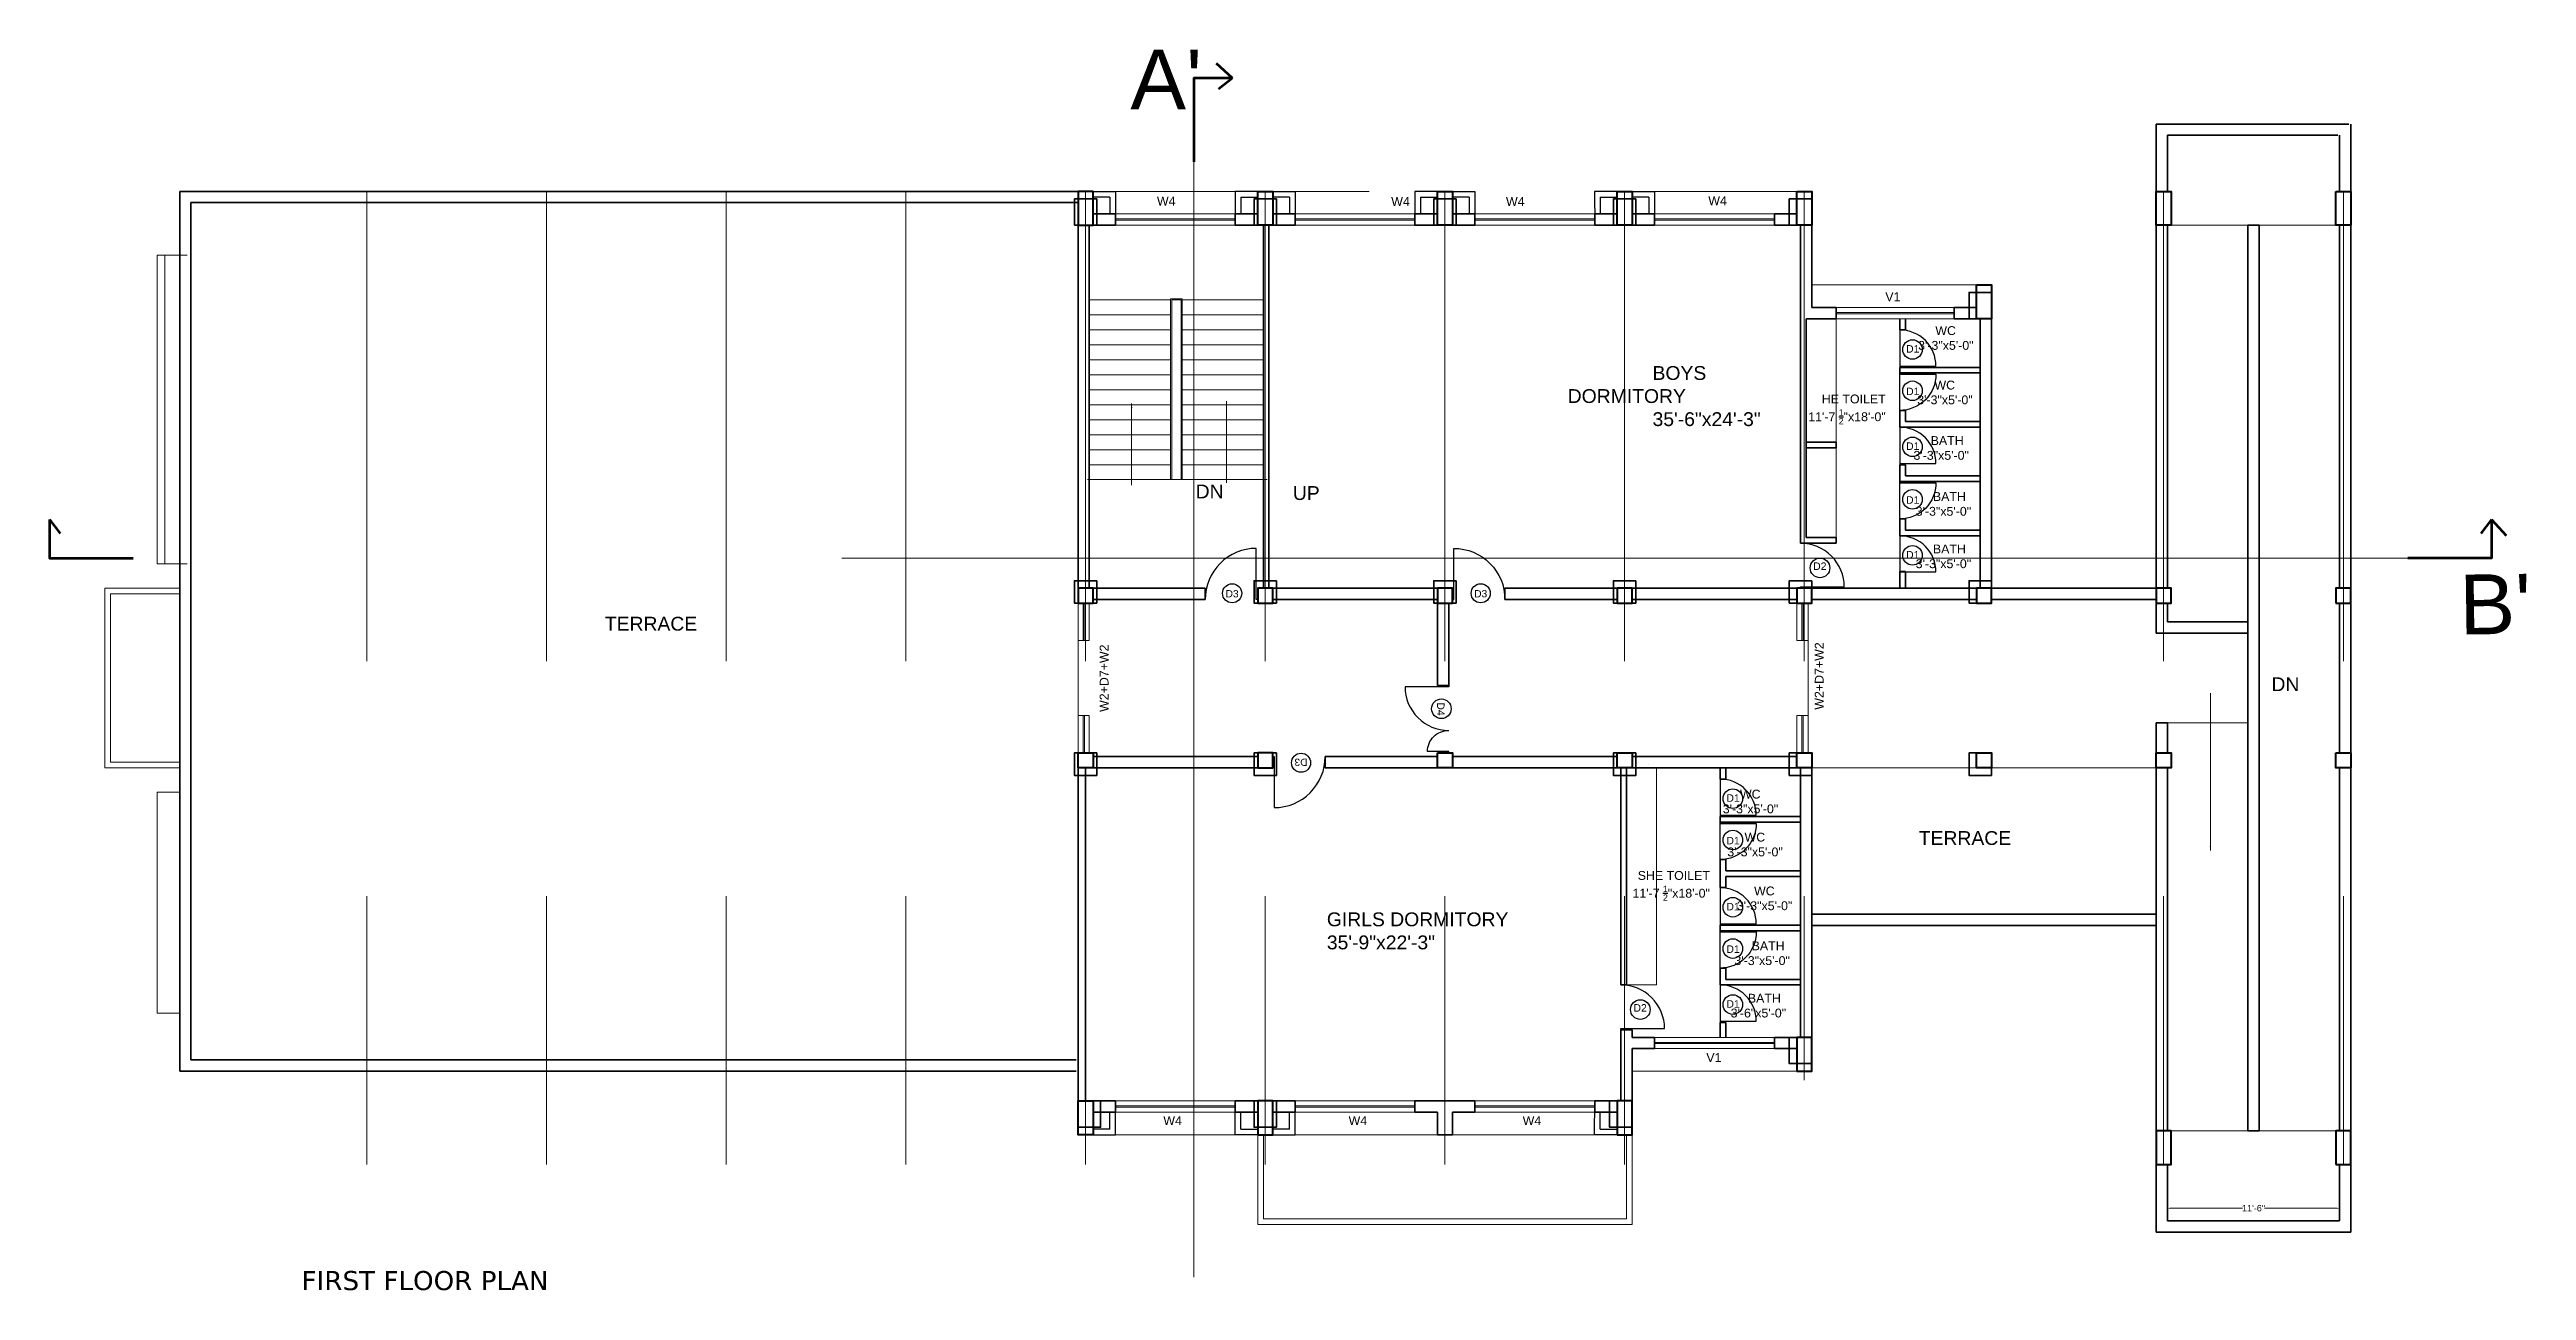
# Model space of a CAD drawing. Header units: feet. Extents: x 15113 to 123217, y -97269 to -8247.
# Drawn here: x 27893 to 29878, y -44421 to -43426 of the extents above; entities that cross this region are included whole.
import ezdxf

# ---------------------------------------------------------------- set-up
doc = ezdxf.new("R2010")
doc.units = ezdxf.units.FT
doc.header["$LTSCALE"] = 50.2
doc.header["$MEASUREMENT"] = 0
doc.header["$PDMODE"] = 3
doc.linetypes.add('1', pattern=[0])
doc.linetypes.add('DASHED', pattern=[0.75, 0.5, -0.25])
doc.layers.get('0').update_dxf_attribs({"lineweight": 35})
for name, color, linetype in [('C-ANNO-TABL-PATT', 7, 'Continuous'), ('drg seal txt', 7, 'Continuous'), ('Text', 164, 'Continuous'), ('Work', 250, 'Continuous')]:
    doc.layers.add(name, color=color, linetype=linetype)
for name, color, linetype, lineweight in [('column', 6, 'Continuous', 40), ('door', 42, 'Continuous', 25), ('Str Column', 50, 'Continuous', 35), ('WALL', 1, '1', 30)]:
    doc.layers.add(name, color=color, linetype=linetype, lineweight=lineweight)
doc.styles.add('5.2 INCH', font='arial.ttf', dxfattribs={"height": 5.2})
doc.styles.add('7.1 INCH', font='arial.ttf', dxfattribs={"height": 7.1})
doc.styles.get("Standard").update_dxf_attribs({"font": 'arial.ttf'})
doc.dimstyles.new('2.2 INCH', dxfattribs={"dimscale": 0, "dimtxt": 5.2, "dimasz": 3.1, "dimexe": 0.18, "dimexo": 1.063, "dimgap": 0.09, "dimtad": 0, "dimdec": 0, "dimzin": 0, "dimdsep": 46, "dimlunit": 4, "dimtxsty": '5.2 INCH', "dimcen": 0, "dimclrd": 230, "dimclre": 230, "dimclrt": 164, "dimadec": 0, "dimazin": 0, "dimtfac": 1, "dimtdec": 0, "dimtofl": 0, "dimtmove": 0, "dimatfit": 3, "dimfxl": 0.5, "dimtolj": 1, "dimtzin": 0, "dimlwd": 15, "dimlwe": 15, "dimarcsym": 0})
doc.dimstyles.new('7.1INCH', dxfattribs={"dimtxt": 7.1, "dimasz": 3.5, "dimexe": 0, "dimexo": 0.2, "dimtad": 0, "dimlunit": 3, "dimtxsty": '7.1 INCH', "dimblk": 'ARCHTICK', "dimcen": 2.5, "dimclrd": 230, "dimclre": 230, "dimclrt": 164, "dimadec": 0, "dimazin": 0, "dimtfac": 1, "dimtmove": 0, "dimatfit": 3, "dimfxl": 1, "dimlwd": 9, "dimlwe": 18, "dimarcsym": 0})

msp = doc.modelspace()

# ---------------------------------------------------------------- texts
at = {"layer": 'drg seal txt', "insert": (28088.69123, -44405.43512), "char_height": 15.2852164, "width": 2687.8083334, "attachment_point": 1}
msp.add_mtext('{\\fVerdana|b0|i0|c0|p34; FIRST FLOOR PLAN}', dxfattribs=at)
at = {"layer": 'Text', "style": '7.1 INCH'}
for s, insert, char_height, width, attachment_point in [('W4', (28780.91832, -43544.37296), 7.1, 10.7407754, 1), ('W4', (28968.64278, -43544.74227), 7.1, 10.7407754, 1), ('W4', (29060.64278, -43544.74227), 7.1, 10.7407754, 1), ('W4', (29222.77797, -43544.12615), 7.1, 10.7407754, 1), ('V1', (29376.75734, -43621.02786), 7.1, 10.7407754, 3), ('\\pi34.17;WC\\P\\pi20.38;3\'-3"x5\'-0"', (29370.54307, -43648.17991), 7.1, 84.346636, 1), ('\\pi67.98;{\\fArial|b0|i0|c186|p34;BOYS DORMITORY\\P\\pi64.04;}35{\\fArial|b0|i0|c186|p34;\'-6"x24\'-}3{\\fArial|b0|i0|c186|p34;"}', (29110.1007, -43680.14356), 11.09375, 4.0272666, 1), ('\\A1;\\pi22.42;{\\fArial|b0|i0|c186|p34;HE TOILET\\P\\pi20.97;}11{\\fArial|b0|i0|c186|p34;\'-}7 {\\H0.7x;\\S1/2;}"{\\fArial|b0|i0|c186|p34;x}18{\\fArial|b0|i0|c186|p34;\'-}0{\\fArial|b0|i0|c186|p34;"}', (29364.96409, -43702.96355), 7.1, 102.0741135, 3), ('\\pi34.17;WC\\P\\pi20.38;3\'-3"x5\'-0"', (29369.83243, -43691.83179), 7.1, 84.346636, 1), ('\\pi34.17;BATH\\P\\pi20.38;3\'-3"x5\'-0"', (29366.81407, -43736.32457), 7.1, 84.346636, 1), ('\\pi64.04;DN', (28747.88043, -43775.09439), 11.09375, 4.0272666, 1), ('\\pi64.04;UP', (28825.77027, -43776.38328), 11.09375, 4.0272666, 1), ('\\pi34.17;BATH\\P\\pi20.38;3\'-3"x5\'-0"', (29368.58952, -43781.17212), 7.1, 84.346636, 1), ('\\pi34.17;BATH\\P\\pi20.38;3\'-3"x5\'-0"', (29368.58952, -43823.17212), 7.1, 84.346636, 1), ('\\pi64.04;TERRACE', (28274.36843, -43881.08402), 11.09375, 205.842106, 1), ('\\pi64.04;DN', (29610.05006, -43929.58884), 11.09375, 4.0272666, 1), ('\\pi34.17;WC\\P\\pi20.38;3\'-3"x5\'-0"', (29213.97031, -44019.6543), 7.1, 84.346636, 1), ('\\pi34.17;WC\\P\\pi20.38;3\'-3"x5\'-0"', (29217.62651, -44054.1543), 7.1, 84.346636, 1), ('\\pi64.04;TERRACE', (29327.40131, -44052.86819), 11.09375, 205.842106, 1), ('\\A1;\\pi22.42;{\\fArial|b0|i0|c186|p34;SHE TOILET\\P\\pi20.97;1}1{\\fArial|b0|i0|c186|p34;\'-}7 {\\H0.7x;\\S1/2;}"{\\fArial|b0|i0|c186|p34;x}18{\\fArial|b0|i0|c186|p34;\'-}0{\\fArial|b0|i0|c186|p34;"}', (29224.06315, -44084.84293), 7.1, 102.0741135, 3), ('\\pi34.17;WC\\P\\pi20.38;3\'-3"x5\'-0"', (29225.27909, -44097.27319), 7.1, 84.346636, 1), ('\\pi61.61;{\\fArial|b0|i0|c186|p34;GIRLS DORMITORY\\P}35{\\fArial|b0|i0|c186|p34;\'-}9{\\fArial|b0|i0|c186|p34;"x2}2{\\fArial|b0|i0|c186|p34;\'-}3{\\fArial|b0|i0|c186|p34;"}', (28855.45337, -44118.01915), 11.09375, 205.842106, 1), ('\\pi34.17;BATH\\P\\pi20.38;3\'-3"x5\'-0"', (29223.33622, -44141.2753), 7.1, 84.346636, 1), ('\\pi34.17;BATH\\P\\pi20.38;3\'-6"x5\'-0"', (29220.28454, -44183.2753), 7.1, 84.346636, 1), ('V1', (29233.30979, -44230.82399), 7.1, 10.7407754, 3), ('W4', (28800.89822, -44281.3574), 7.1, 10.7407754, 3), ('W4', (28934.50339, -44281.3574), 7.1, 10.7407754, 1), ('W4', (29088.89822, -44281.3574), 7.1, 10.7407754, 3)]:
    msp.add_mtext(s, dxfattribs=dict(at, insert=insert, char_height=char_height, width=width, attachment_point=attachment_point))
at = {"layer": 'Text', "char_height": 7.1, "width": 10.7407754, "attachment_point": 3, "rotation": 90, "style": '7.1 INCH'}
for insert in [(28735.00652, -43903.3249), (29308.11713, -43901.54007)]:
    msp.add_mtext('W2+D7+W2', dxfattribs=dict(at, insert=insert))
at = {"layer": 'WALL', "color": 0, "ltscale": 4}
for s, width, insert, char_height, attachment_point in [(" A'", 1732.9701349, (28817.0556, -43426.4534, 0.06416), 48, 3), ('D1', 224.7697118, (29381.25344, -43663.37091, -0.06299), 6, 1), ('D1', 224.7697118, (29381.24829, -43703.46395, -0.06299), 6, 7), ('D1', 224.7697118, (29381.25344, -43741.37091, -0.06299), 6, 1), ('D1', 224.7697118, (29381.25344, -43790.46395, -0.06299), 6, 7), ('D1', 224.7697118, (29381.25344, -43828.37091, -0.06299), 6, 1), ('D2', 224.7697118, (29317.48915, -43837.5456, 0.03149), 6, 3), ('D3', 224.7697118, (28835.93819, -43859.69252, -0.03066), 5.840714, 1), ('D3', 224.7697118, (29035.16437, -43859.69252, -0.03066), 5.840714, 1), ('D1', 224.7697118, (29237.25344, -44023.37091, -0.06299), 6, 1), ('D1', 224.7697118, (29237.24829, -44063.46395, -0.06299), 6, 7), ('D1', 224.7697118, (29237.25344, -44110.37091, -0.06299), 6, 1), ('D1', 224.7697118, (29237.25344, -44150.46395, -0.06299), 6, 7), ('D2', 224.7697118, (29173.48915, -44191.5456, 0.03149), 6, 3), ('D1', 224.7697118, (29237.25344, -44188.37091, -0.06299), 6, 1)]:
    msp.add_mtext_dynamic_manual_height_columns(s, width=width, gutter_width=75, heights=[0], dxfattribs=dict(at, insert=insert, char_height=char_height, attachment_point=attachment_point))
for s, width, insert, char_height, attachment_point, rotation in [(" B'", 1732.9701349, (29805.68912, -43847.62207, 0.06416), 48, 1, 0.78520504), ('D4', 224.7697118, (29005.38372, -43949.65538, -0.03149), 6, 7, 270), ('D3', 224.7697118, (28891.16437, -44000.64234, -0.03066), 5.840714, 3, 180)]:
    msp.add_mtext_dynamic_manual_height_columns(s, width=width, gutter_width=75, heights=[0], dxfattribs=dict(at, insert=insert, char_height=char_height, attachment_point=attachment_point, rotation=rotation))

# ---------------------------------------------------------------- blocks, each defined once
blk = doc.blocks.new('_ArchTick')
at = {"color": 0, "linetype": 'ByBlock', "const_width": 0.15}
blk.add_lwpolyline([(-0.5, -0.5), (0.5, 0.5)], dxfattribs=at)
blk = doc.blocks.new('*D505')
at = {"layer": 'Defpoints', "color": 0, "transparency": 16777216}
for p in [(29590.7, -44365.2), (29728.7, -44355.1), (29728.7, -44365.2)]:
    blk.add_point(p, dxfattribs=at)
at = {"layer": 'WALL', "color": 230, "lineweight": 15, "transparency": 16777216}
for p, q in [((29590.7, -44364.1), (29590.7, -44354.9)), ((29593.8, -44355.1), (29650.9, -44355.1)), ((29725.6, -44355.1), (29668.5, -44355.1)), ((29728.7, -44364.1), (29728.7, -44354.9))]:
    blk.add_line(p, q, dxfattribs=at)
at = {"layer": 'WALL', "color": 230, "transparency": 16777216}
for points in [[(29593.8, -44354.6), (29593.8, -44355.6), (29590.7, -44355.1)], [(29725.6, -44354.6), (29725.6, -44355.6), (29728.7, -44355.1)]]:
    blk.add_solid(points, dxfattribs=at)
at = {"layer": 'WALL', "color": 164, "transparency": 16777216, "insert": (29659.7, -44355.1), "char_height": 5.2, "attachment_point": 5, "style": '5.2 INCH'}
blk.add_mtext('\\A1;11\'-6"', dxfattribs=at)

# ---------------------------------------------------------------- dimensions: what is measured, and where the dimension line sits
at = {"layer": 'WALL'}
dim = msp.add_linear_dim(base=(29728.70081, -44355.10235), p1=(29590.70081, -44365.16743), p2=(29728.70081, -44365.16743), dimstyle='2.2 INCH', override={"dimscale": 1, "dimfxl": 15, "dimfxlon": 1, "dimtfillclr": 2}, dxfattribs=at)
dim.commit()
dim.dimension.update_dxf_attribs({"geometry": '*D505', "text_midpoint": (29659.70081, -44355.10235)})

# ---------------------------------------------------------------- linework, layer by layer
at = {"color": 1}
for p, q in [((29581.70081, -43486.16743), (29581.70081, -43894.16743)), ((29581.70081, -43486.16743), (29736.20081, -43486.16743)), ((29737.70081, -43486.16743), (29737.70081, -44374.16743)), ((29590.70081, -43495.16743), (29590.70081, -43540.16743)), ((29590.70081, -43495.16743), (29727.20081, -43495.16743)), ((29728.70081, -43495.16743), (29728.70081, -43540.16743)), ((28717.70081, -43540.16743), (27997.70081, -43540.16743)), ((27997.70081, -43540.16743), (27997.70081, -44245.16743)), ((28717.70081, -43549.16743), (28006.70081, -43549.16743)), ((28006.70081, -43549.16743), (28006.70081, -44236.16743)), ((28717.70081, -43558.16743), (28717.70081, -43858.16743)), ((28726.70081, -43567.16743), (28726.70081, -43858.16743)), ((28747.70081, -43567.16743), (28726.70081, -43567.16743)), ((28747.70081, -43558.16743), (28729.70081, -43558.16743)), ((28747.70081, -43558.16743), (28747.70081, -43567.16743)), ((28861.70081, -43558.16743), (28843.70081, -43558.16743)), ((28843.70081, -43558.16743), (28843.70081, -43567.16743)), ((28861.70081, -43567.16743), (28843.70081, -43567.16743)), ((28866.20081, -43567.16743), (28866.20081, -43858.16743)), ((28870.70081, -43567.16743), (28870.70081, -43858.16743)), ((28873.70081, -43558.16743), (28891.70081, -43558.16743)), ((28873.70081, -43567.16743), (28891.70081, -43567.16743)), ((28891.70081, -43558.16743), (28891.70081, -43567.16743)), ((28987.70081, -43558.16743), (29005.70081, -43558.16743)), ((28987.70081, -43558.16743), (28987.70081, -43567.16743)), ((28987.70081, -43567.16743), (29005.70081, -43567.16743)), ((29035.70081, -43558.16743), (29017.70081, -43558.16743)), ((29035.70081, -43567.16743), (29017.70081, -43567.16743)), ((29035.70081, -43558.16743), (29035.70081, -43567.16743)), ((29149.70081, -43558.16743), (29131.70081, -43558.16743)), ((29131.70081, -43558.16743), (29131.70081, -43567.16743)), ((29149.70081, -43567.16743), (29131.70081, -43567.16743)), ((29161.70081, -43558.16743), (29179.70081, -43558.16743)), ((29161.70081, -43567.16743), (29179.70081, -43567.16743)), ((29179.70081, -43558.16743), (29179.70081, -43567.16743)), ((29275.70081, -43558.16743), (29293.70081, -43558.16743)), ((29275.70081, -43558.16743), (29275.70081, -43567.16743)), ((29275.70081, -43567.16743), (29293.70081, -43567.16743)), ((29296.70081, -43567.16743), (29296.70081, -43822.16743)), ((29305.70081, -43567.16743), (29305.70081, -43633.16743)), ((29590.70081, -43567.16743), (29590.70081, -43858.16743)), ((29655.20081, -43567.16743), (29655.20081, -44293.16743)), ((29655.20081, -43567.16743), (29664.20081, -43567.16743)), ((29663.45081, -43567.16743), (29663.45081, -43567.16743)), ((29664.20081, -43567.16743), (29664.20081, -44293.16743)), ((29728.70081, -43567.16743), (29728.70081, -43858.16743)), ((29301.20081, -43762.16743), (29301.20081, -43642.16743)), ((29325.20081, -43642.16743), (29301.20081, -43642.16743)), ((29325.20081, -43633.16743), (29305.70081, -43633.16743)), ((29325.20081, -43633.16743), (29325.20081, -43642.16743)), ((29376.20081, -43651.16743), (29376.20081, -43642.16743)), ((29380.70081, -43651.16743), (29376.20081, -43651.16743)), ((29380.70081, -43651.16743), (29380.70081, -43642.16743)), ((29437.70081, -43633.16743), (29419.70081, -43633.16743)), ((29419.70081, -43633.16743), (29419.70081, -43642.16743)), ((29419.70081, -43642.16743), (29437.70081, -43642.16743)), ((29440.70081, -43642.16743), (29440.70081, -43858.16743)), ((29449.70081, -43642.16743), (29449.70081, -43858.16743)), ((29440.70081, -43681.16743), (29376.20081, -43681.16743)), ((29376.20081, -43681.16743), (29376.20081, -43685.66743)), ((29440.70081, -43685.66743), (29376.20081, -43685.66743)), ((29440.70081, -43681.16743), (29422.70081, -43681.16743)), ((29380.70081, -43715.66743), (29376.20081, -43715.66743)), ((29376.20081, -43715.66743), (29376.20081, -43729.16743)), ((29440.70081, -43729.16743), (29376.20081, -43729.16743)), ((29380.70081, -43715.66743), (29380.70081, -43724.66743)), ((29440.70081, -43724.66743), (29380.70081, -43724.66743)), ((29301.20081, -43741.16743), (29325.20081, -43741.16743)), ((29301.20081, -43745.66743), (29325.20081, -43745.66743)), ((29325.20081, -43745.66743), (29325.20081, -43741.16743)), ((29301.20081, -43817.66743), (29301.20081, -43762.16743)), ((29376.20081, -43759.16743), (29376.20081, -43772.66743)), ((29380.70081, -43759.16743), (29376.20081, -43759.16743)), ((29376.20081, -43768.16743), (29376.20081, -43772.66743)), ((29380.70081, -43759.16743), (29380.70081, -43768.16743)), ((29440.70081, -43768.16743), (29380.70081, -43768.16743)), ((29296.70081, -43786.16743), (29296.70081, -43822.16743)), ((29440.70081, -43772.66743), (29376.20081, -43772.66743)), ((29376.20081, -43802.66743), (29376.20081, -43816.16743)), ((29380.70081, -43802.66743), (29376.20081, -43802.66743)), ((29380.70081, -43802.66743), (29380.70081, -43811.66743)), ((29301.20081, -43817.66743), (29325.20081, -43817.66743)), ((29301.20081, -43822.16743), (29325.20081, -43822.16743)), ((29325.20081, -43817.66743), (29325.20081, -43822.16743)), ((29440.70081, -43816.16743), (29376.20081, -43816.16743)), ((29440.70081, -43811.66743), (29380.70081, -43811.66743)), ((29376.20081, -43844.66743), (29376.20081, -43858.16743)), ((29380.70081, -43844.66743), (29376.20081, -43844.66743)), ((29380.70081, -43844.66743), (29380.70081, -43858.16743)), ((28819.64766, -43858.16743), (28729.70081, -43858.16743)), ((28819.64766, -43867.16743), (28729.70081, -43867.16743)), ((29005.70081, -43858.16743), (28873.70081, -43858.16743)), ((29005.70081, -43867.16743), (28873.70081, -43867.16743)), ((29059.75395, -43858.16743), (29149.70081, -43858.16743)), ((29059.75395, -43867.16743), (29149.70081, -43867.16743)), ((29293.70081, -43858.16743), (29161.70081, -43858.16743)), ((29293.70081, -43867.16743), (29161.70081, -43867.16743)), ((29305.70081, -43858.16743), (29365.70081, -43858.16743)), ((29305.70081, -43867.16743), (29437.70081, -43867.16743)), ((29376.20081, -43858.16743), (29365.70081, -43858.16743)), ((29437.70081, -43858.16743), (29376.20081, -43858.16743)), ((29449.70081, -43858.16743), (29521.70081, -43858.16743)), ((29581.70081, -43867.16743), (29449.70081, -43867.16743)), ((29581.70081, -43858.16743), (29521.70081, -43858.16743)), ((29005.70081, -43936.16743), (29005.70081, -43870.16743)), ((29014.70081, -43936.16743), (29014.70081, -43870.16743)), ((29590.70081, -43870.16743), (29590.70081, -43885.16743)), ((29590.70081, -43885.16743), (29655.20081, -43885.16743)), ((29728.70081, -43870.16743), (29728.70081, -43990.16743)), ((29581.70081, -43894.16743), (29581.70081, -43894.16743)), ((29581.70081, -43894.16743), (29590.70081, -43894.16743)), ((29590.70081, -43894.16743), (29655.20081, -43894.16743)), ((29581.70081, -43966.16743), (29581.70081, -44374.16743)), ((29581.70081, -43966.16743), (29590.70081, -43966.16743)), ((29590.70081, -43966.16743), (29590.70081, -43990.16743)), ((28717.70081, -44002.16743), (28717.70081, -44269.16743)), ((28723.70081, -44002.16743), (28723.70081, -44269.16743)), ((28729.70081, -43993.16743), (28861.70081, -43993.16743)), ((28729.70081, -44002.16743), (28863.20081, -44002.16743)), ((28870.70081, -44002.16743), (28864.70081, -44002.16743)), ((28870.70081, -44002.16743), (28864.70081, -44002.16743)), ((29005.70081, -43993.16743), (28915.70081, -43993.16743)), ((29005.70081, -44002.16743), (28915.70081, -44002.16743)), ((29017.70081, -43993.16743), (29149.70081, -43993.16743)), ((29017.70081, -44002.16743), (29151.20081, -44002.16743)), ((29152.70081, -44176.16743), (29152.70081, -44002.16743)), ((29157.20081, -44176.16743), (29157.20081, -44002.16743)), ((29293.70081, -43993.16743), (29161.70081, -43993.16743)), ((29293.70081, -44002.16743), (29161.70081, -44002.16743)), ((29293.70081, -43993.16743), (29220.20081, -43993.16743)), ((29293.70081, -44002.16743), (29224.70081, -44002.16743)), ((29232.20081, -44002.16743), (29232.20081, -44011.16743)), ((29236.70081, -44002.16743), (29236.70081, -44011.16743)), ((29296.70081, -44002.16743), (29296.70081, -44075.66743)), ((29296.70081, -44002.16743), (29296.70081, -44075.66743)), ((29296.70081, -44002.16743), (29296.70081, -44075.66743)), ((29296.70081, -44002.16743), (29296.70081, -44075.66743)), ((29296.70081, -44002.16743), (29296.70081, -44075.66743)), ((29296.70081, -44002.16743), (29296.70081, -44075.66743)), ((29296.70081, -44002.16743), (29296.70081, -44075.66743)), ((29296.70081, -44002.16743), (29296.70081, -44075.66743)), ((29305.70081, -44002.16743), (29305.70081, -44218.16743)), ((29590.70081, -44002.16743), (29590.70081, -44293.16743)), ((29728.70081, -44002.16743), (29728.70081, -44293.16743)), ((29236.70081, -44011.16743), (29232.20081, -44011.16743)), ((29232.20081, -44041.16743), (29232.20081, -44045.66743)), ((29296.70081, -44041.16743), (29232.20081, -44041.16743)), ((29296.70081, -44045.66743), (29232.20081, -44045.66743)), ((29232.20081, -44075.66743), (29232.20081, -44098.16743)), ((29236.70081, -44075.66743), (29232.20081, -44075.66743)), ((29236.70081, -44075.66743), (29236.70081, -44084.66743)), ((29296.70081, -44084.66743), (29236.70081, -44084.66743)), ((29296.70081, -44075.66743), (29296.70081, -44176.16743)), ((29296.70081, -44080.16743), (29296.70081, -44140.16743)), ((29236.70081, -44098.16743), (29232.20081, -44098.16743)), ((29236.70081, -44089.16743), (29236.70081, -44098.16743)), ((29296.70081, -44089.16743), (29236.70081, -44089.16743)), ((29305.70081, -44098.16743), (29305.70081, -44245.16743)), ((29305.70081, -44098.16743), (29305.70081, -44245.16743)), ((29305.70081, -44098.16743), (29305.70081, -44245.16743)), ((29305.70081, -44119.3926), (29581.70081, -44119.3926)), ((29232.20081, -44128.16743), (29232.20081, -44132.66743)), ((29296.70081, -44128.16743), (29232.20081, -44128.16743)), ((29296.70081, -44132.66743), (29232.20081, -44132.66743)), ((29296.70615, -44144.66743), (29296.70081, -44218.16743)), ((29305.70081, -44128.3926), (29581.70081, -44128.3926)), ((29232.20081, -44162.66743), (29232.20081, -44176.16743)), ((29236.70081, -44162.66743), (29232.20081, -44162.66743)), ((29236.70081, -44162.66743), (29236.70081, -44171.66743)), ((29157.20081, -44176.16743), (29152.70081, -44176.16743)), ((29296.70081, -44176.16743), (29232.20081, -44176.16743)), ((29296.70081, -44171.66743), (29236.70081, -44171.66743)), ((29232.20081, -44206.16743), (29232.20081, -44218.16743)), ((29236.70081, -44206.16743), (29232.20081, -44206.16743)), ((29236.70081, -44206.16743), (29236.70081, -44218.16743)), ((29161.70081, -44212.16743), (29152.70081, -44212.16743)), ((29152.70081, -44212.16743), (29152.70081, -44269.16743)), ((29161.70081, -44212.16743), (29161.70081, -44218.16743)), ((29161.70081, -44218.16743), (29179.70081, -44218.16743)), ((29179.70081, -44227.16743), (29179.70081, -44218.16743)), ((29275.70081, -44218.16743), (29293.70081, -44218.16743)), ((29275.70081, -44227.16743), (29275.70081, -44218.16743)), ((27997.70081, -44245.16743), (28572.20081, -44245.16743)), ((28006.70081, -44236.16743), (28581.20081, -44236.16743)), ((28570.70081, -44245.16743), (28716.20081, -44245.17822)), ((28716.20081, -44245.17822), (28570.70081, -44245.16743)), ((28716.20081, -44236.16743), (28579.70081, -44236.16743)), ((29161.70081, -44227.16743), (29179.70081, -44227.16743)), ((29161.70081, -44269.16743), (29161.70081, -44227.16743)), ((29275.70081, -44227.16743), (29293.70081, -44227.16743)), ((28747.70081, -44269.16743), (28729.70081, -44269.16743)), ((28747.70081, -44278.16743), (28729.70081, -44278.16743)), ((28747.70081, -44278.16743), (28747.70081, -44269.16743)), ((28861.70081, -44269.16743), (28843.70081, -44269.16743)), ((28843.70081, -44278.16743), (28843.70081, -44269.16743)), ((28861.70081, -44278.16743), (28843.70081, -44278.16743)), ((28861.70081, -44278.16743), (28861.70081, -44293.16743)), ((28873.70081, -44269.16743), (28891.70081, -44269.16743)), ((28873.70081, -44278.16743), (28891.70081, -44278.16743)), ((28891.70081, -44278.16743), (28891.70081, -44269.16743)), ((28987.70081, -44269.16743), (29005.70081, -44269.16743)), ((28987.70081, -44278.16743), (28987.70081, -44269.16743)), ((28987.70081, -44278.16743), (29005.70081, -44278.16743)), ((29035.70081, -44269.16743), (29017.70081, -44269.16743)), ((29035.70081, -44278.16743), (29017.70081, -44278.16743)), ((29035.70081, -44278.16743), (29035.70081, -44269.16743)), ((29149.70081, -44269.16743), (29131.70081, -44269.16743)), ((29131.70081, -44278.16743), (29131.70081, -44269.16743)), ((29149.70081, -44278.16743), (29131.70081, -44278.16743)), ((29655.20081, -44293.16743), (29664.20081, -44293.16743)), ((29590.70081, -44320.16743), (29590.70081, -44365.16743)), ((29728.70081, -44320.16743), (29728.70081, -44365.16743)), ((29590.70081, -44365.16743), (29728.70081, -44365.16743)), ((29581.70081, -44374.16743), (29737.70081, -44374.16743))]:
    msp.add_line(p, q, dxfattribs=at)
at = {"color": 230, "linetype": 'DASHED', "lineweight": 18, "ltscale": 15}
for p, q in [((28009.70081, -43540.16743), (29293.70081, -43540.16743)), ((28147.70081, -43540.16743), (28147.70081, -44320.16743)), ((28291.70081, -43540.16743), (28291.70081, -44320.16743)), ((28435.70081, -43540.16743), (28435.70081, -44269.16743)), ((28579.70081, -43540.16743), (28579.70081, -44320.16743)), ((28723.70081, -43540.16743), (28723.70081, -44320.16743)), ((28723.70081, -43540.16743), (28723.70081, -44320.16743)), ((28729.70081, -43540.16743), (28861.70081, -43540.16743)), ((28867.70081, -43540.16743), (28867.70081, -44320.16743)), ((29011.70081, -43540.16743), (29011.70081, -44320.16743)), ((29155.70081, -43540.16743), (29155.70081, -44320.16743)), ((29299.70081, -43540.16743), (29299.70081, -44252.48488)), ((29587.70081, -43540.16743), (29587.70081, -44320.16743)), ((29731.70081, -43540.16743), (29731.70081, -44320.16743)), ((29437.70081, -43615.16743), (29305.70081, -43615.16743)), ((29305.70081, -44002.16743), (29581.70081, -44002.16743)), ((28435.70081, -44245.16743), (28435.70081, -44320.16743)), ((29293.70081, -44245.16743), (29161.70081, -44245.16743)), ((28729.70081, -44296.16743), (28861.70081, -44296.16743)), ((29005.70081, -44296.16743), (28873.70081, -44296.16743)), ((29017.70081, -44296.16743), (29149.70081, -44296.16743))]:
    msp.add_line(p, q, dxfattribs=at)
at = {"color": 5, "lineweight": 18}
for p, q in [((28843.70081, -43558.16743), (28747.70081, -43558.16743)), ((28843.70081, -43562.16743), (28747.70081, -43562.16743)), ((28843.70081, -43563.16743), (28747.70081, -43563.16743)), ((28843.70081, -43567.16743), (28747.70081, -43567.16743)), ((28891.70081, -43558.16743), (28987.70081, -43558.16743)), ((28891.70081, -43562.16743), (28987.70081, -43562.16743)), ((28891.70081, -43563.16743), (28987.70081, -43563.16743)), ((28891.70081, -43567.16743), (28987.70081, -43567.16743)), ((29131.70081, -43558.16743), (29035.70081, -43558.16743)), ((29131.70081, -43562.16743), (29035.70081, -43562.16743)), ((29131.70081, -43563.16743), (29035.70081, -43563.16743)), ((29131.70081, -43567.16743), (29035.70081, -43567.16743)), ((29179.70081, -43558.16743), (29275.70081, -43558.16743)), ((29179.70081, -43562.16743), (29275.70081, -43562.16743)), ((29179.70081, -43563.16743), (29275.70081, -43563.16743)), ((29179.70081, -43567.16743), (29275.70081, -43567.16743)), ((29275.70081, -43558.16743), (29275.70081, -43567.16743)), ((29275.70081, -43558.16743), (29275.70081, -43558.16743)), ((29419.70081, -43633.16743), (29325.20081, -43633.16743)), ((29419.70081, -43637.16743), (29325.20081, -43637.16743)), ((29419.70081, -43638.16743), (29325.20081, -43638.16743)), ((29325.20081, -43741.16743), (29325.20081, -43642.16743)), ((29419.70081, -43642.16743), (29325.20081, -43642.16743)), ((29325.20081, -43817.66743), (29325.20081, -43745.66743)), ((28717.69458, -43900.16743), (28717.69458, -43870.16743)), ((28721.69458, -43900.16743), (28721.69458, -43870.16743)), ((28722.69458, -43900.16556), (28722.69458, -43870.16743)), ((28726.69458, -43900.16556), (28726.69458, -43870.16743)), ((29293.69458, -43900.16743), (29293.69458, -43870.16743)), ((29297.69458, -43900.16743), (29297.69458, -43870.16743)), ((29298.69458, -43900.16556), (29298.69458, -43870.16743)), ((29302.69458, -43900.16556), (29302.69458, -43870.16743)), ((28717.69769, -43960.16743), (28717.68524, -43900.16743)), ((28717.69458, -43900.16743), (28726.69458, -43900.16556)), ((29293.69458, -43900.16743), (29302.69458, -43900.16556)), ((29302.70703, -43960.16743), (29302.69458, -43900.16743)), ((28717.70081, -43990.16743), (28717.69769, -43960.16743)), ((28717.70703, -43960.16743), (28726.70703, -43960.16556)), ((28721.70081, -43990.1666), (28721.69769, -43960.1666)), ((28722.70703, -43960.16556), (28722.70703, -43990.16743)), ((28726.70703, -43960.16556), (28726.70703, -43990.16743)), ((29293.70081, -43990.16743), (29293.69769, -43960.16743)), ((29293.70703, -43960.16743), (29302.70703, -43960.16556)), ((29297.70081, -43990.1666), (29297.69769, -43960.1666)), ((29298.70703, -43960.16556), (29298.70703, -43990.16743)), ((29302.70703, -43960.16556), (29302.70703, -43990.16743)), ((29181.20081, -44176.16743), (29181.20081, -44002.16743)), ((29157.20081, -44176.16743), (29181.20081, -44176.16743)), ((29179.70081, -44218.16743), (29275.70081, -44218.16743)), ((29179.70081, -44222.16743), (29275.70081, -44222.16743)), ((29179.70081, -44223.16743), (29275.70081, -44223.16743)), ((29179.70081, -44227.16743), (29275.70081, -44227.16743)), ((28843.70081, -44269.16743), (28747.70081, -44269.16743)), ((28843.70081, -44273.16743), (28747.70081, -44273.16743)), ((28843.70081, -44274.16743), (28747.70081, -44274.16743)), ((28843.70081, -44278.16743), (28747.70081, -44278.16743)), ((28891.70081, -44269.16743), (28987.70081, -44269.16743)), ((28891.70081, -44273.16743), (28987.70081, -44273.16743)), ((28891.70081, -44274.16743), (28987.70081, -44274.16743)), ((28891.70081, -44278.16743), (28987.70081, -44278.16743)), ((29131.70081, -44269.16743), (29035.70081, -44269.16743)), ((29131.70081, -44273.16743), (29035.70081, -44273.16743)), ((29131.70081, -44274.16743), (29035.70081, -44274.16743)), ((29131.70081, -44278.16743), (29035.70081, -44278.16743)), ((28861.70081, -44296.15664), (28861.70081, -44368.15664)), ((28866.20081, -44296.15664), (28866.20081, -44363.65664)), ((29157.20081, -44296.16743), (29157.20081, -44363.65664)), ((29161.70081, -44296.16743), (29161.70081, -44368.15664)), ((28866.20081, -44363.65664), (29157.20081, -44363.65664)), ((28861.70081, -44368.15664), (29161.70081, -44368.15664))]:
    msp.add_line(p, q, dxfattribs=at)
at = {"color": 1, "lineweight": 18}
for p, q in [((29591.45081, -43567.16743), (29727.95081, -43567.16743)), ((29590.70081, -43966.16743), (29654.45081, -43966.16743)), ((29591.45081, -44293.16743), (29727.95081, -44293.16743)), ((29591.45081, -44293.16743), (29655.20081, -44293.16743))]:
    msp.add_line(p, q, dxfattribs=at)
at = {"color": 24, "lineweight": 18}
for p, q in [((28726.70081, -43627.16743), (28791.70081, -43627.16743)), ((28726.70081, -43627.16743), (28791.70081, -43627.16743)), ((28726.70081, -43627.16743), (28791.70081, -43627.16743)), ((28726.70081, -43627.16743), (28791.70081, -43627.16743)), ((28791.70081, -43771.16743), (28791.70081, -43626.16743)), ((28791.70081, -43771.16743), (28791.70081, -43626.16743)), ((28791.70081, -43771.16743), (28791.70081, -43626.16743)), ((28791.70081, -43771.16743), (28791.70081, -43626.16743)), ((28791.70081, -43626.16743), (28801.20081, -43626.16743)), ((28792.70081, -43771.16743), (28792.70081, -43627.16743)), ((28792.70081, -43771.16743), (28792.70081, -43627.16743)), ((28792.70081, -43771.16743), (28792.70081, -43627.16743)), ((28792.70081, -43771.16743), (28792.70081, -43627.16743)), ((28792.70081, -43627.16743), (28800.20081, -43627.16743)), ((28800.20081, -43759.16743), (28800.20081, -43627.16743)), ((28800.20081, -43759.16743), (28800.20081, -43627.16743)), ((28800.20081, -43759.16743), (28800.20081, -43627.16743)), ((28800.20081, -43771.16743), (28800.20081, -43627.16743)), ((28801.20081, -43759.16743), (28801.20081, -43626.16743)), ((28801.20081, -43759.16743), (28801.20081, -43626.16743)), ((28801.20081, -43759.16743), (28801.20081, -43626.16743)), ((28801.20081, -43771.16743), (28801.20081, -43626.16743)), ((28801.20081, -43627.16743), (28866.20081, -43627.16743)), ((28801.20081, -43627.16743), (28866.20081, -43627.16743)), ((28801.20081, -43627.16743), (28866.20081, -43627.16743)), ((28801.20081, -43627.16743), (28866.20081, -43627.16743)), ((28726.70081, -43639.16743), (28791.70081, -43639.16743)), ((28726.70081, -43639.16743), (28791.70081, -43639.16743)), ((28726.70081, -43639.16743), (28791.70081, -43639.16743)), ((28726.70081, -43639.16743), (28791.70081, -43639.16743)), ((28726.70081, -43651.16743), (28791.70081, -43651.16743)), ((28726.70081, -43651.16743), (28791.70081, -43651.16743)), ((28726.70081, -43651.16743), (28791.70081, -43651.16743)), ((28726.70081, -43651.16743), (28791.70081, -43651.16743)), ((28801.20081, -43639.16743), (28866.20081, -43639.16743)), ((28801.20081, -43639.16743), (28866.20081, -43639.16743)), ((28801.20081, -43639.16743), (28866.20081, -43639.16743)), ((28801.20081, -43639.16743), (28866.20081, -43639.16743)), ((28801.20081, -43651.16743), (28866.20081, -43651.16743)), ((28801.20081, -43651.16743), (28866.20081, -43651.16743)), ((28801.20081, -43651.16743), (28866.20081, -43651.16743)), ((28801.20081, -43651.16743), (28866.20081, -43651.16743)), ((28726.70081, -43663.16743), (28791.70081, -43663.16743)), ((28726.70081, -43663.16743), (28791.70081, -43663.16743)), ((28726.70081, -43663.16743), (28791.70081, -43663.16743)), ((28726.70081, -43663.16743), (28791.70081, -43663.16743)), ((28801.20081, -43663.16743), (28866.20081, -43663.16743)), ((28801.20081, -43663.16743), (28866.20081, -43663.16743)), ((28801.20081, -43663.16743), (28866.20081, -43663.16743)), ((28801.20081, -43663.16743), (28866.20081, -43663.16743)), ((28726.70081, -43675.16743), (28791.70081, -43675.16743)), ((28726.70081, -43675.16743), (28791.70081, -43675.16743)), ((28726.70081, -43675.16743), (28791.70081, -43675.16743)), ((28726.70081, -43675.16743), (28791.70081, -43675.16743)), ((28726.70081, -43687.16743), (28791.70081, -43687.16743)), ((28726.70081, -43687.16743), (28791.70081, -43687.16743)), ((28726.70081, -43687.16743), (28791.70081, -43687.16743)), ((28726.70081, -43687.16743), (28791.70081, -43687.16743)), ((28801.20081, -43675.16743), (28866.20081, -43675.16743)), ((28801.20081, -43675.16743), (28866.20081, -43675.16743)), ((28801.20081, -43675.16743), (28866.20081, -43675.16743)), ((28801.20081, -43675.16743), (28866.20081, -43675.16743)), ((28801.20081, -43687.16743), (28866.20081, -43687.16743)), ((28801.20081, -43687.16743), (28866.20081, -43687.16743)), ((28801.20081, -43687.16743), (28866.20081, -43687.16743)), ((28801.20081, -43687.16743), (28866.20081, -43687.16743)), ((28726.70081, -43699.16743), (28791.70081, -43699.16743)), ((28726.70081, -43699.16743), (28791.70081, -43699.16743)), ((28726.70081, -43699.16743), (28791.70081, -43699.16743)), ((28726.70081, -43699.16743), (28791.70081, -43699.16743)), ((28801.20081, -43699.16743), (28866.20081, -43699.16743)), ((28801.20081, -43699.16743), (28866.20081, -43699.16743)), ((28801.20081, -43699.16743), (28866.20081, -43699.16743)), ((28801.20081, -43699.16743), (28866.20081, -43699.16743)), ((28726.70081, -43711.16743), (28791.70081, -43711.16743)), ((28726.70081, -43711.16743), (28791.70081, -43711.16743)), ((28726.70081, -43711.16743), (28791.70081, -43711.16743)), ((28726.70081, -43711.16743), (28791.70081, -43711.16743)), ((28726.70081, -43723.16743), (28791.70081, -43723.16743)), ((28726.70081, -43723.16743), (28791.70081, -43723.16743)), ((28726.70081, -43723.16743), (28791.70081, -43723.16743)), ((28726.70081, -43723.16743), (28791.70081, -43723.16743)), ((28801.20081, -43711.16743), (28866.20081, -43711.16743)), ((28801.20081, -43711.16743), (28866.20081, -43711.16743)), ((28801.20081, -43711.16743), (28866.20081, -43711.16743)), ((28801.20081, -43711.16743), (28866.20081, -43711.16743)), ((28801.20081, -43723.16743), (28866.20081, -43723.16743)), ((28801.20081, -43723.16743), (28866.20081, -43723.16743)), ((28801.20081, -43723.16743), (28866.20081, -43723.16743)), ((28801.20081, -43723.16743), (28866.20081, -43723.16743)), ((28726.70081, -43735.16743), (28791.70081, -43735.16743)), ((28726.70081, -43735.16743), (28791.70081, -43735.16743)), ((28726.70081, -43735.16743), (28791.70081, -43735.16743)), ((28726.70081, -43735.16743), (28791.70081, -43735.16743)), ((28726.70081, -43747.16743), (28791.70081, -43747.16743)), ((28726.70081, -43747.16743), (28791.70081, -43747.16743)), ((28726.70081, -43747.16743), (28791.70081, -43747.16743)), ((28726.70081, -43747.16743), (28791.70081, -43747.16743)), ((28801.20081, -43735.16743), (28866.20081, -43735.16743)), ((28801.20081, -43735.16743), (28866.20081, -43735.16743)), ((28801.20081, -43735.16743), (28866.20081, -43735.16743)), ((28801.20081, -43735.16743), (28866.20081, -43735.16743)), ((28801.20081, -43747.16743), (28866.20081, -43747.16743)), ((28801.20081, -43747.16743), (28866.20081, -43747.16743)), ((28801.20081, -43747.16743), (28866.20081, -43747.16743)), ((28801.20081, -43747.16743), (28866.20081, -43747.16743)), ((28791.70081, -43759.16743), (28726.70081, -43759.16743)), ((28791.70081, -43759.16743), (28726.70081, -43759.16743)), ((28791.70081, -43759.16743), (28726.70081, -43759.16743)), ((28791.70081, -43759.16743), (28726.70081, -43759.16743)), ((28801.20081, -43759.16743), (28866.20081, -43759.16743)), ((28801.20081, -43759.16743), (28866.20081, -43759.16743)), ((28801.20081, -43759.16743), (28866.20081, -43759.16743)), ((28801.20081, -43759.16743), (28866.20081, -43759.16743)), ((28725.20081, -43771.16743), (28869.20081, -43771.16743)), ((28725.20081, -43771.16743), (28869.20081, -43771.16743)), ((28725.20081, -43771.16743), (28869.20081, -43771.16743)), ((28725.20081, -43771.16743), (28869.20081, -43771.16743)), ((27997.70081, -43858.16743), (27937.70081, -43858.16743)), ((27937.70081, -43858.16743), (27937.70081, -44002.16743)), ((27997.70081, -43862.66743), (27942.20081, -43862.66743)), ((27942.20081, -43862.66743), (27942.20081, -43997.66743)), ((28717.70081, -43870.16743), (28717.70081, -43990.16743)), ((27997.70081, -44002.16743), (27937.70081, -44002.16743)), ((27997.70081, -43997.66743), (27942.20081, -43997.66743))]:
    msp.add_line(p, q, dxfattribs=at)
msp.add_line((29175.20081, -43999.16743), (29175.20081, -43999.16743))
msp.add_line((29175.20081, -43999.16743), (29175.20081, -43999.16743))
at = {"lineweight": 70, "flags": 128}
for points in [[(28841.35801, -43449.50484), (28810.36906, -43449.50484), (28810.36906, -43516.57558)], [(28841.35801, -43449.50484), (28828.59113, -43437.73489)], [(28841.35801, -43449.50484), (28830.21065, -43458.12677)], [(27893.39972, -43803.14396), (27893.39972, -43834.13291), (27960.47046, -43834.13291)], [(27893.39972, -43803.14396), (27902.02165, -43814.29132)], [(29850.55674, -43803.14396), (29850.55674, -43834.13291), (29783.486, -43834.13291)], [(29850.55674, -43803.14396), (29841.93481, -43814.29132)], [(29850.55674, -43803.14396), (29862.32669, -43815.91083)]]:
    msp.add_lwpolyline(points, dxfattribs=at)
at = {"color": 230, "linetype": 'DASHED', "lineweight": 18, "ltscale": 15}
for points in [[(27997.70081, -43838.66743), (27979.70081, -43838.66743), (27979.70081, -43591.16743), (27997.70081, -43591.16743)], [(28003.70081, -43838.66743), (27985.70081, -43838.66743), (27985.70081, -43591.16743), (28003.70081, -43591.16743)], [(28003.70081, -43838.66743), (27985.70081, -43838.66743), (27985.70081, -43591.16743), (28003.70081, -43591.16743)], [(28003.70081, -43838.66743), (27985.70081, -43838.66743), (27985.70081, -43591.16743), (28003.70081, -43591.16743)], [(27997.70081, -44021.66743), (27979.70081, -44021.66743), (27979.70081, -44198.66743), (27997.70081, -44198.66743)]]:
    msp.add_lwpolyline(points, dxfattribs=at)
at = {"color": 1}
for points in [[(29301.20081, -43822.16743), (29296.70081, -43822.16743)], [(28819.64766, -43858.16743), (28819.64766, -43867.16743)], [(29059.75395, -43858.16743), (29059.75395, -43867.16743)], [(29005.70081, -43936.16743), (29014.70081, -43936.16743)], [(28915.70081, -44002.16743), (28915.70081, -43993.16743)], [(29017.70081, -44269.16743), (29017.70081, -44269.16743), (29005.70081, -44269.16743)], [(29005.70081, -44278.16743), (29005.70081, -44296.16743), (29017.70081, -44296.16743), (29017.70081, -44278.16743)]]:
    msp.add_lwpolyline(points, dxfattribs=at)
at = {"layer": 'C-ANNO-TABL-PATT', "linetype": 'DASHED', "lineweight": 9, "ltscale": 50}
for p, q in [((28810.36906, -43516.57558), (28810.36906, -44410.3192)), ((29783.486, -43834.13291), (27931.68312, -43834.13291))]:
    msp.add_line(p, q, dxfattribs=at)
at = {"layer": 'column'}
for points in [[(28729.70081, -43540.16743), (28717.70081, -43540.16743), (28717.70081, -43567.16743), (28729.70081, -43567.16743)], [(28861.70081, -43540.16743), (28873.70081, -43540.16743), (28873.70081, -43567.16743), (28861.70081, -43567.16743)], [(28861.70081, -43540.16743), (28873.70081, -43540.16743), (28873.70081, -43567.16743), (28861.70081, -43567.16743)], [(29005.70081, -43540.16743), (29017.70081, -43540.16743), (29017.70081, -43567.16743), (29005.70081, -43567.16743)], [(29149.70081, -43540.16743), (29161.70081, -43540.16743), (29161.70081, -43567.16743), (29149.70081, -43567.16743)], [(29293.70081, -43540.16743), (29305.70081, -43540.16743), (29305.70081, -43567.16743), (29293.70081, -43567.16743)], [(29581.70081, -43540.16743), (29593.70081, -43540.16743), (29593.70081, -43567.16743), (29581.70081, -43567.16743)], [(29725.70081, -43540.16743), (29737.70081, -43540.16743), (29737.70081, -43567.16743), (29725.70081, -43567.16743)], [(29437.70081, -43615.16743), (29449.70081, -43615.16743), (29449.70081, -43642.16743), (29437.70081, -43642.16743)], [(28717.70081, -43870.16743), (28729.70081, -43870.16743), (28729.70081, -43858.16743), (28717.70081, -43858.16743)], [(28861.70081, -43870.16743), (28873.70081, -43870.16743), (28873.70081, -43858.16743), (28861.70081, -43858.16743)], [(29005.70081, -43870.16743), (29017.70081, -43870.16743), (29017.70081, -43858.16743), (29005.70081, -43858.16743)], [(29149.70081, -43870.16743), (29161.70081, -43870.16743), (29161.70081, -43858.16743), (29149.70081, -43858.16743)], [(29293.70081, -43870.16743), (29305.70081, -43870.16743), (29305.70081, -43858.16743), (29293.70081, -43858.16743)], [(29293.70081, -43870.16743), (29305.70081, -43870.16743), (29305.70081, -43858.16743), (29293.70081, -43858.16743)], [(29437.70081, -43870.16743), (29449.70081, -43870.16743), (29449.70081, -43858.16743), (29437.70081, -43858.16743)], [(29581.70081, -43870.16743), (29593.70081, -43870.16743), (29593.70081, -43858.16743), (29581.70081, -43858.16743)], [(29725.70081, -43870.16743), (29737.70081, -43870.16743), (29737.70081, -43858.16743), (29725.70081, -43858.16743)], [(28717.70081, -43990.16743), (28729.70081, -43990.16743), (28729.70081, -44002.16743), (28717.70081, -44002.16743)], [(28873.70081, -43990.16743), (28861.70081, -43990.16743), (28861.70081, -44002.16743), (28873.70081, -44002.16743)], [(28873.70081, -43990.16743), (28861.70081, -43990.16743), (28861.70081, -44002.16743), (28873.70081, -44002.16743)], [(29005.70081, -43990.16743), (29017.70081, -43990.16743), (29017.70081, -44002.16743), (29005.70081, -44002.16743)], [(29149.70081, -43990.16743), (29161.70081, -43990.16743), (29161.70081, -44002.16743), (29149.70081, -44002.16743)], [(29149.70081, -43990.16743), (29161.70081, -43990.16743), (29161.70081, -44002.16743), (29149.70081, -44002.16743)], [(29293.70081, -43990.16743), (29305.70081, -43990.16743), (29305.70081, -44002.16743), (29293.70081, -44002.16743)], [(29293.70081, -43990.16743), (29305.70081, -43990.16743), (29305.70081, -44002.16743), (29293.70081, -44002.16743)], [(29437.70081, -43990.16743), (29449.70081, -43990.16743), (29449.70081, -44002.16743), (29437.70081, -44002.16743)], [(29581.70081, -43990.16743), (29593.70081, -43990.16743), (29593.70081, -44002.16743), (29581.70081, -44002.16743)], [(29725.70081, -43990.16743), (29737.70081, -43990.16743), (29737.70081, -44002.16743), (29725.70081, -44002.16743)], [(29293.70081, -44245.16743), (29305.70081, -44245.16743), (29305.70081, -44218.16743), (29293.70081, -44218.16743)], [(28729.70081, -44296.16743), (28717.70081, -44296.16743), (28717.70081, -44269.16743), (28729.70081, -44269.16743)], [(28861.70081, -44296.16743), (28873.70081, -44296.16743), (28873.70081, -44269.16743), (28861.70081, -44269.16743)], [(29149.70081, -44296.16743), (29161.70081, -44296.16743), (29161.70081, -44269.16743), (29149.70081, -44269.16743)], [(29581.70081, -44320.16743), (29593.70081, -44320.16743), (29593.70081, -44293.16743), (29581.70081, -44293.16743)], [(29725.70081, -44320.16743), (29737.70081, -44320.16743), (29737.70081, -44293.16743), (29725.70081, -44293.16743)]]:
    msp.add_lwpolyline(points, close=True, dxfattribs=at)
at = {"layer": 'door'}
for p, q in [((29376.20596, -43651.16743), (29376.20081, -43681.16743)), ((29376.20081, -43715.66743), (29376.19566, -43685.66743)), ((29376.20596, -43729.16743), (29376.20081, -43759.16743)), ((29376.20596, -43802.66743), (29376.20081, -43772.66743)), ((29376.20596, -43816.16743), (29376.20081, -43846.16743)), ((29232.20596, -44011.16743), (29232.20081, -44041.16743)), ((29232.20081, -44075.66743), (29232.19566, -44045.66743)), ((29232.20596, -44098.16743), (29232.20081, -44128.16743)), ((29232.20596, -44162.66743), (29232.20081, -44132.66743)), ((29232.20596, -44176.16743), (29232.20081, -44206.16743))]:
    msp.add_line(p, q, dxfattribs=at)
for points in [[(29376.20098, -43680.16743), (29405.20098, -43680.17241, 0.4142135624), (29376.20596, -43651.16743, 0.3095801282)], [(29376.19583, -43686.66743), (29405.19583, -43686.66245, -0.4142135624), (29376.20081, -43715.66743, -0.3095801282)], [(29376.20098, -43758.16743), (29405.20098, -43758.17241, 0.4142135624), (29376.20596, -43729.16743, 0.3095801282)], [(29376.20098, -43773.66743), (29405.20098, -43773.66245, -0.4142135624), (29376.20596, -43802.66743, -0.3095801282)], [(28861.70081, -43867.16743), (28860.53266, -43867.16743), (28860.53266, -43826.28243, 0.4142135624), (28819.64766, -43867.16743, 1.0909345881)], [(29017.70081, -43867.16743), (29018.86895, -43867.16743), (29018.86895, -43826.28243, -0.4142135624), (29059.75395, -43867.16743, -1.0909345881)], [(29296.7039, -43858.16743), (29296.70381, -43857.16743), (29331.70381, -43857.16443, 0.4142135624), (29296.70081, -43822.16743, 1.0909345881)], [(29376.20098, -43845.16743), (29405.20098, -43845.17241, 0.4142135624), (29376.20596, -43816.16743, 0.3095801282)], [(29014.70081, -43936.16743), (29014.70081, -43937.16743), (28979.70081, -43937.16743, 0.4142135624), (29014.70081, -43972.16743, 1.0909345881)], [(29014.70081, -43990.16743), (29014.70081, -43989.16743), (28997.70081, -43989.16743, -0.4142135624), (29014.70081, -43972.16743, -1)], [(28873.70081, -43993.16743), (28874.86895, -43993.16743), (28874.86895, -44034.05243, 0.4142135624), (28915.75395, -43993.16743, 1.0909345881)], [(29232.20098, -44040.16743), (29261.20098, -44040.17241, 0.4142135624), (29232.20596, -44011.16743, 0.3095801282)], [(29232.19583, -44046.66743), (29261.19583, -44046.66245, -0.4142135624), (29232.20081, -44075.66743, -0.3095801282)], [(29232.20098, -44127.16743), (29261.20098, -44127.17241, 0.4142135624), (29232.20596, -44098.16743, 0.3095801282)], [(29232.20098, -44133.66743), (29261.20098, -44133.66245, -0.4142135624), (29232.20596, -44162.66743, -0.3095801282)], [(29152.7039, -44212.16743), (29152.70381, -44211.16743), (29187.70381, -44211.16443, 0.4142135624), (29152.70081, -44176.16743, 1.0909345881)], [(29232.20098, -44205.16743), (29261.20098, -44205.17241, 0.4142135624), (29232.20596, -44176.16743, 0.3095801282)]]:
    msp.add_lwpolyline(points, format="xyb", dxfattribs=at)
at = {"layer": 'Str Column'}
for points in [[(28732.70081, -43546.16743), (28732.70081, -43567.16743), (28714.70081, -43567.16743), (28714.70081, -43546.16743)], [(28876.70081, -43546.16743), (28876.70081, -43567.16743), (28858.70081, -43567.16743), (28858.70081, -43546.16743)], [(29020.70081, -43546.16743), (29020.70081, -43567.16743), (29002.70081, -43567.16743), (29002.70081, -43546.16743)], [(29164.70081, -43546.16743), (29164.70081, -43567.16743), (29146.70081, -43567.16743), (29146.70081, -43546.16743)], [(29305.70081, -43546.16743), (29305.70081, -43567.16743), (29287.70081, -43567.16743), (29287.70081, -43546.16743)], [(29449.70081, -43621.16743), (29449.70081, -43642.16743), (29431.70081, -43642.16743), (29431.70081, -43621.16743)], [(28732.70081, -43852.16743), (28732.70081, -43870.16743), (28714.70081, -43870.16743), (28714.70081, -43852.16743)], [(28876.70081, -43852.16743), (28876.70081, -43870.16743), (28858.70081, -43870.16743), (28858.70081, -43852.16743)], [(29020.70081, -43852.16743), (29020.70081, -43870.16743), (29002.70081, -43870.16743), (29002.70081, -43852.16743)], [(29164.70081, -43852.16743), (29164.70081, -43870.16743), (29146.70081, -43870.16743), (29146.70081, -43852.16743)], [(29305.70081, -43852.16743), (29305.70081, -43870.16743), (29287.70081, -43870.16743), (29287.70081, -43852.16743)], [(29449.70081, -43852.16743), (29449.70081, -43870.16743), (29431.70081, -43870.16743), (29431.70081, -43852.16743)], [(28732.70081, -43990.16743), (28732.70081, -44008.16743), (28714.70081, -44008.16743), (28714.70081, -43990.16743)], [(28876.70081, -43990.16743), (28876.70081, -44008.16743), (28858.70081, -44008.16743), (28858.70081, -43990.16743)], [(29164.70081, -43990.16743), (29164.70081, -44008.16743), (29146.70081, -44008.16743), (29146.70081, -43990.16743)], [(29305.70081, -43990.16743), (29305.70081, -44008.16743), (29287.70081, -44008.16743), (29287.70081, -43990.16743)], [(29449.70081, -43990.16743), (29449.70081, -44008.16743), (29431.70081, -44008.16743), (29431.70081, -43990.16743)], [(29305.70081, -44218.16743), (29305.70081, -44239.16743), (29287.70081, -44239.16743), (29287.70081, -44218.16743)], [(28735.70081, -44269.16743), (28735.70081, -44290.16743), (28717.70081, -44290.16743), (28717.70081, -44269.16743)], [(28876.70081, -44269.16743), (28876.70081, -44290.16743), (28858.70081, -44290.16743), (28858.70081, -44269.16743)], [(29161.70081, -44269.16743), (29161.70081, -44290.16743), (29143.70081, -44290.16743), (29143.70081, -44269.16743)]]:
    msp.add_lwpolyline(points, close=True, dxfattribs=at)
at = {"layer": 'WALL', "ltscale": 4}
for p, q in [((28743.20925, -43544.66731), (28729.70081, -43544.66731)), ((28743.20925, -43544.66731), (28743.20876, -43558.16686)), ((28848.19237, -43544.66731), (28848.19285, -43558.16686)), ((28848.19237, -43544.66731), (28861.70081, -43544.66731)), ((28887.20925, -43544.66731), (28873.70081, -43544.66731)), ((28887.20925, -43544.66731), (28887.20876, -43558.16686)), ((28992.19237, -43544.66731), (28992.19285, -43558.16686)), ((28992.19237, -43544.66731), (29005.70081, -43544.66731)), ((29031.20925, -43544.66731), (29017.70081, -43544.66731)), ((29031.20925, -43544.66731), (29031.20876, -43558.16686)), ((29136.19237, -43544.66731), (29136.19285, -43558.16686)), ((29136.19237, -43544.66731), (29149.70081, -43544.66731)), ((29175.20925, -43544.66731), (29161.70081, -43544.66731)), ((29175.20925, -43544.66731), (29175.20876, -43558.16686)), ((28743.20925, -44291.66755), (28743.20876, -44278.168)), ((28848.19237, -44291.66755), (28848.19285, -44278.168)), ((28887.20925, -44291.66755), (28887.20876, -44278.168)), ((29136.19237, -44291.66755), (29136.19285, -44278.168)), ((28743.20925, -44291.66755), (28729.70081, -44291.66755)), ((28848.19237, -44291.66755), (28861.70081, -44291.66755)), ((28887.20925, -44291.66755), (28873.70081, -44291.66755)), ((29136.19237, -44291.66755), (29149.70081, -44291.66755))]:
    msp.add_line(p, q, dxfattribs=at)
for points in [[(28717.70081, -43540.16743), (28717.70081, -43540.16743), (28747.70937, -43540.16743), (28747.70081, -43567.16698)], [(28873.70081, -43540.16743), (28873.70081, -43540.16743), (28843.69224, -43540.16743), (28843.70081, -43567.16698)], [(28861.70081, -43540.16743), (28861.70081, -43540.16743), (28891.70937, -43540.16743), (28891.70081, -43567.16698)], [(29017.70081, -43540.16743), (29017.70081, -43540.16743), (28987.69224, -43540.16743), (28987.70081, -43567.16698)], [(29005.70081, -43540.16743), (29005.70081, -43540.16743), (29035.70937, -43540.16743), (29035.70081, -43567.16698)], [(29161.70081, -43540.16743), (29161.70081, -43540.16743), (29131.69224, -43540.16743), (29131.70081, -43567.16698)], [(29149.70081, -43540.16743), (29149.70081, -43540.16743), (29179.70937, -43540.16743), (29179.70081, -43567.16698)], [(28717.70081, -44296.16743), (28717.70081, -44296.16743), (28747.70937, -44296.16743), (28747.70081, -44269.16788)], [(28873.70081, -44296.16743), (28873.70081, -44296.16743), (28843.69224, -44296.16743), (28843.70081, -44269.16788)], [(28861.70081, -44296.16743), (28861.70081, -44296.16743), (28891.70937, -44296.16743), (28891.70081, -44269.16788)], [(29161.70081, -44296.16743), (29161.70081, -44296.16743), (29131.69224, -44296.16743), (29131.70081, -44269.16788)]]:
    msp.add_lwpolyline(points, dxfattribs=at)
at = {"layer": 'WALL', "color": 0, "ltscale": 4}
for centre, radius in [((29386.42363, -43666.86421, -0.03149), 7.86347), ((29386.41848, -43699.97065, -0.03149), 7.86347), ((29386.42363, -43744.86421, -0.03149), 7.86347), ((29386.42363, -43786.97065, -0.03149), 7.86347), ((29386.42363, -43831.86421, -0.03149), 7.86347), ((29312.28578, -43841.91095, 0.06299), 7.86347), ((28841.14518, -43862.24965), 7.65471), ((29040.37136, -43862.24965), 7.65471), ((29008.85678, -43954.79879), 7.86347), ((28896.37136, -43998.08521), 7.65471), ((29242.42363, -44026.86421, -0.03149), 7.86347), ((29242.41848, -44059.97065, -0.03149), 7.86347), ((29242.42363, -44113.86421, -0.03149), 7.86347), ((29242.42363, -44146.97065, -0.03149), 7.86347), ((29242.42363, -44191.86421, -0.03149), 7.86347), ((29168.28578, -44195.91095, 0.06299), 7.86347)]:
    msp.add_circle(centre, radius, dxfattribs=at)

msp.set_redraw_order([(e.dxf.handle, doc.entitydb.next_handle()) for e in msp.query("TEXT MTEXT ATTDEF DIMENSION ARC_DIMENSION")])  # texts and dimensions are drawn at this point

# ---------------------------------------------------------------- leaders
at = {"layer": 'Work', "lineweight": 18}
for points in [[(28760.61823, -43710.26087), (28760.61823, -43775.71727)], [(28760.61823, -43710.26087), (28760.61823, -43775.71727)], [(28760.61823, -43710.26087), (28760.61823, -43775.71727)], [(28760.61823, -43710.26087), (28760.61823, -43775.71727)], [(28836.70081, -43708.18195), (28836.70081, -43773.63835)], [(28836.70081, -43708.18195), (28836.70081, -43773.63835)], [(28836.70081, -43708.18195), (28836.70081, -43773.63835)], [(28836.70081, -43708.18195), (28836.70081, -43773.63835)], [(29625.20788, -44068.35049), (29625.20788, -43942.3215)]]:
    msp.add_leader(points, dimstyle='7.1INCH', dxfattribs=at)

doc.saveas('drawing.dxf')
